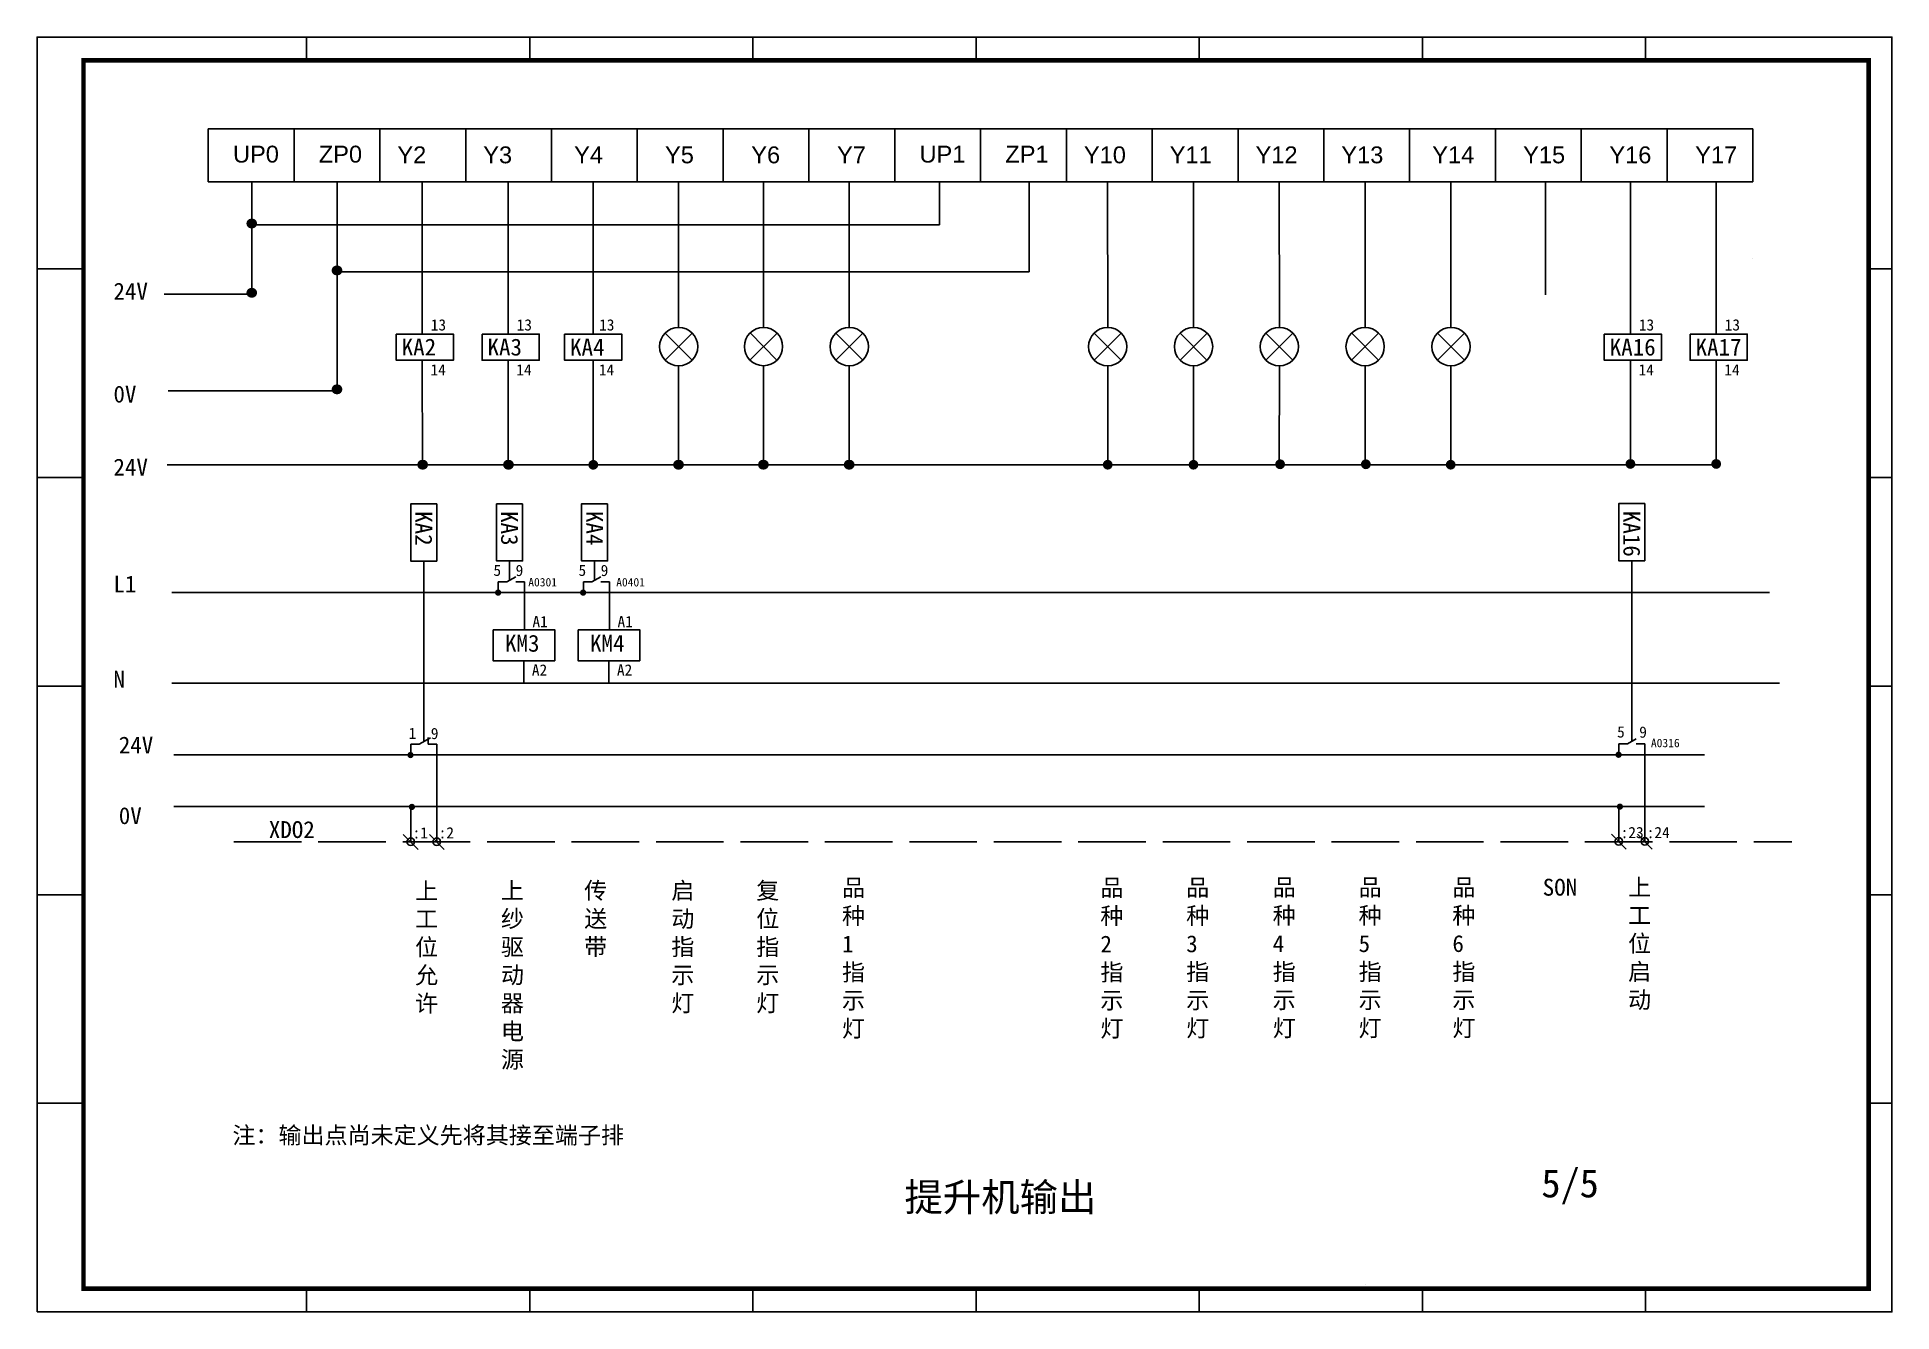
# Model space of a CAD drawing. Header units: millimetres. Extents: x 1552 to 3118, y 1018 to 1249.
# Drawn here: x 2788.5 to 3117.9, y 1018 to 1244.5 of the extents above; entities that cross this region are included whole.
import ezdxf

# ---------------------------------------------------------------- set-up
doc = ezdxf.new("R2010")
doc.units = ezdxf.units.MM
doc.linetypes.add('ACAD_ISO02W100', pattern=[15, 12, -3])
doc.linetypes.add('HIDDEN2', pattern=[4.7625, 3.175, -1.5875])
for name, color, linetype in [('1_TITLE', 7, 'Continuous'), ('GRAPH', 7, 'Continuous'), ('虚线', 7, 'HIDDEN2')]:
    doc.layers.add(name, color=color, linetype=linetype)
doc.layers.add('_0', color=7, linetype='Continuous', lineweight=25)
doc.styles.get("Standard").update_dxf_attribs({"font": 'arial.ttf'})

msp = doc.modelspace()

# ---------------------------------------------------------------- texts
for s, p in [('UP0', (2823.26, 1222.18)), ('ZP0', (2838.5, 1222.18)), ('Y2', (2852.46, 1222.05)), ('Y3', (2867.71, 1222.05)), ('Y4', (2883.86, 1222.05)), ('Y5', (2900, 1222.05)), ('Y6', (2915.32, 1222.05)), ('Y7', (2930.56, 1222.05)), ('UP1', (2945.2, 1222.18)), ('ZP1', (2960.45, 1222.18)), ('Y10', (2974.41, 1222.05)), ('Y11', (2989.65, 1222.05)), ('Y12', (3004.9, 1222.05)), ('Y13', (3020.14, 1222.05)), ('Y14', (3036.29, 1222.05)), ('Y15', (3052.43, 1222.05)), ('Y16', (3067.75, 1222.05)), ('Y17', (3082.99, 1222.05))]:
    msp.add_text(s, height=3).set_placement(p)
at = {"lineweight": -2, "attachment_point": 1}
for s, insert, char_height, width in [('{\\fSimSun|b0|i0|c134|p2;24V}', (2802.02, 1200.82), 3, 25.8827), ('{\\fSimSun|b0|i0|c134|p2;13}', (2858.39, 1194.34), 2, 17.704), ('{\\fSimSun|b0|i0|c134|p2;13}', (2873.64, 1194.34), 2, 17.704), ('{\\fSimSun|b0|i0|c134|p2;13}', (2888.3, 1194.34), 2, 17.704), ('{\\fSimSun|b0|i0|c134|p2;13}', (3072.98, 1194.34), 2, 17.704), ('{\\fSimSun|b0|i0|c134|p2;13}', (3088.23, 1194.34), 2, 17.704), ('{\\fSimSun|b0|i0|c134|p2;KA2}', (2853.22, 1190.9), 3, 17.704), ('{\\fSimSun|b0|i0|c134|p2;KA3}', (2868.47, 1190.9), 3, 17.704), ('{\\fSimSun|b0|i0|c134|p2;KA4}', (2883.13, 1190.89), 3, 17.704), ('{\\fSimSun|b0|i0|c134|p2;KA16}', (3067.81, 1190.89), 3, 17.704), ('{\\fSimSun|b0|i0|c134|p2;KA17}', (3083.06, 1190.89), 3, 17.704), ('{\\fSimSun|b0|i0|c134|p2;14}', (2858.34, 1186.35), 2, 17.704), ('{\\fSimSun|b0|i0|c134|p2;14}', (2873.59, 1186.35), 2, 17.704), ('{\\fSimSun|b0|i0|c134|p2;14}', (2888.25, 1186.35), 2, 17.704), ('{\\fSimSun|b0|i0|c134|p2;14}', (3072.93, 1186.35), 2, 17.704), ('{\\fSimSun|b0|i0|c134|p2;14}', (3088.17, 1186.35), 2, 17.704), ('{\\fSimSun|b0|i0|c134|p2;0V}', (2802.02, 1182.54), 3, 25.8827), ('{\\fSimSun|b0|i0|c134|p2;24V}', (2802.02, 1169.57), 3, 25.8827), ('{\\fSimSun|b0|i0|c134|p2;L1}', (2802.02, 1148.8), 3, 25.8827), ('{\\fSimSun|b0|i0|c134|p2;KM3}', (2871.58, 1138.27), 3, 17.704), ('{\\fSimSun|b0|i0|c134|p2;KM4}', (2886.68, 1138.27), 3, 17.704), ('{\\fSimSun|b0|i0|c134|p2;N}', (2802.02, 1131.9), 3, 25.8827), ('{\\fSimSun|b0|i0|c134|p2;24V}', (2802.97, 1120.19), 3, 39.247), ('{\\fSimSun|b0|i0|c134|p2;0V}', (2802.97, 1107.64), 3, 39.247), ('{\\fSimSun|b0|i0|c134|p2;XDO2}', (2829.62, 1105.16), 3, 17.704), ('{\\fSimSun|b0|i0|c134|p2;上工位允许}', (2855.6, 1094.29), 3, 3.3741), ('{\\fSimSun|b0|i0|c134|p2;上纱驱动器电源}', (2870.85, 1094.33), 3, 3.3741), ('{\\fSimSun|b0|i0|c134|p2;传送带}', (2885.64, 1094.33), 3, 3.3741), ('{\\fSimSun|b0|i0|c134|p2;启动指示\\P灯}', (2901.12, 1094.33), 3, 3.3741), ('{\\fSimSun|b0|i0|c134|p2;复位指示灯}', (2916.2, 1094.34), 3, 3.3741), ('{\\fSimSun|b0|i0|c134|p2;品种1指示灯}', (2931.44, 1094.83), 3, 3.3741), ('{\\fSimSun|b0|i0|c134|p2;品种2指示灯}', (2977.34, 1094.83), 3, 3.3741), ('{\\fSimSun|b0|i0|c134|p2;品种3指示灯}', (2992.58, 1094.88), 3, 3.3741), ('{\\fSimSun|b0|i0|c134|p2;品种4指示灯}', (3007.95, 1094.9), 3, 3.3741), ('{\\fSimSun|b0|i0|c134|p2;品种5指示灯}', (3023.2, 1094.91), 3, 3.3741), ('{\\fSimSun|b0|i0|c134|p2;品种6指示灯}', (3039.86, 1094.92), 3, 3.3741), ('{\\fSimSun|b0|i0|c134|p2;SON}', (3055.91, 1094.92), 3, 3.3741), ('{\\fSimSun|b0|i0|c134|p2;上工位启动}', (3071.07, 1094.92), 3, 3.3741), ('{\\fSimSun|b0|i0|c134|p2;注：输出点尚未定义先将其接至端子排}', (2823.15, 1050.86), 3, 110.336), ('{\\fSimSun|b0|i0|c134|p2;提升机输出}', (2942.53, 1040.86), 5, 56.5892), ('{\\fSimSun|b0|i0|c134|p2;5/5}', (3055.67, 1043.31), 5, 56.5892)]:
    msp.add_mtext(s, dxfattribs=dict(at, insert=insert, char_height=char_height, width=width))
at = {"lineweight": -2, "char_height": 3, "width": 17.704, "attachment_point": 1, "rotation": 270}
for s, insert in [('{\\fSimSun|b0|i0|c134|p2;KA2}', (2858.65, 1160.24)), ('{\\fSimSun|b0|i0|c134|p2;KA3}', (2873.89, 1160.25)), ('{\\fSimSun|b0|i0|c134|p2;KA4}', (2889, 1160.27)), ('{\\fSimSun|b0|i0|c134|p2;KA16}', (3073.24, 1160.29))]:
    msp.add_mtext(s, dxfattribs=dict(at, insert=insert))
at = {"layer": '虚线', "width": 2.5253, "attachment_point": 1}
for s, insert, char_height in [('{\\fSimSun|b0|i0|c134|p2;5}', (2869.52, 1150.74), 2), ('{\\fSimSun|b0|i0|c134|p2;9}', (2873.46, 1150.71), 2), ('{\\fSimSun|b0|i0|c134|p2;5}', (2884.63, 1150.74), 2), ('{\\fSimSun|b0|i0|c134|p2;9}', (2888.57, 1150.71), 2), ('{\\fSimSun|b0|i0|c134|p2;A0301}', (2875.71, 1148.37), 1.5), ('{\\fSimSun|b0|i0|c134|p2;A0401}', (2891.33, 1148.37), 1.5), ('{\\fSimSun|b0|i0|c134|p2;A1}', (2876.45, 1141.62), 2), ('{\\fSimSun|b0|i0|c134|p2;A1}', (2891.56, 1141.62), 2), ('{\\fSimSun|b0|i0|c134|p2;A2}', (2876.35, 1133.02), 2), ('{\\fSimSun|b0|i0|c134|p2;A2}', (2891.46, 1133.02), 2), ('{\\fSimSun|b0|i0|c134|p2;1}', (2854.46, 1121.77), 2), ('{\\fSimSun|b0|i0|c134|p2;9}', (2858.4, 1121.74), 2), ('{\\fSimSun|b0|i0|c134|p2;5}', (3069.12, 1122.02), 2), ('{\\fSimSun|b0|i0|c134|p2;9}', (3073.05, 1121.99), 2), ('{\\fSimSun|b0|i0|c134|p2;A0316}', (3075.13, 1119.8), 1.5), ('{\\fSimSun|b0|i0|c134|p2;:1}', (2855.16, 1104.09), 2), ('{\\fSimSun|b0|i0|c134|p2;:2}', (2859.79, 1104.09), 2), ('{\\fSimSun|b0|i0|c134|p2;:23}', (3069.75, 1104.14), 2), ('{\\fSimSun|b0|i0|c134|p2;:24}', (3074.38, 1104.14), 2)]:
    msp.add_mtext(s, dxfattribs=dict(at, insert=insert, char_height=char_height))

# ---------------------------------------------------------------- hatches: boundary and pattern name
for points in [[(2826.51, 1210.48, 1), (2826.51, 1212.22, 1)], [(2826.67, 1210.48, 1), (2826.67, 1212.22, 1)], [(2841.65, 1202.14, 1), (2841.65, 1203.89, 1)], [(2841.81, 1202.14, 1), (2841.81, 1203.89, 1)], [(2826.51, 1198.17, 1), (2826.51, 1199.91, 1)], [(2826.67, 1198.17, 1), (2826.67, 1199.91, 1)], [(2841.65, 1181.01, 1), (2841.65, 1182.76, 1)], [(2841.81, 1181.01, 1), (2841.81, 1182.76, 1)], [(2856.87, 1167.62, 1), (2856.87, 1169.37, 1)], [(2857.03, 1167.62, 1), (2857.03, 1169.37, 1)], [(2872.11, 1167.62, 1), (2872.11, 1169.37, 1)], [(2872.27, 1167.62, 1), (2872.27, 1169.37, 1)], [(2887.25, 1167.6, 1), (2887.25, 1169.35, 1)], [(2902.32, 1167.62, 1), (2902.32, 1169.37, 1)], [(2902.48, 1167.62, 1), (2902.48, 1169.37, 1)], [(2917.39, 1167.63, 1), (2917.39, 1169.38, 1)], [(2917.55, 1167.63, 1), (2917.55, 1169.38, 1)], [(2932.63, 1167.62, 1), (2932.63, 1169.37, 1)], [(2932.79, 1167.62, 1), (2932.79, 1169.37, 1)], [(2978.64, 1167.62, 1), (2978.64, 1169.36, 1)], [(2993.87, 1167.62, 1), (2993.87, 1169.36, 1)], [(3009.26, 1167.7, 1), (3009.26, 1169.45, 1)], [(3024.49, 1167.7, 1), (3024.49, 1169.45, 1)], [(3039.56, 1167.62, 1), (3039.56, 1169.36, 1)], [(3071.49, 1167.76, 1), (3071.49, 1169.51, 1)], [(3086.72, 1167.76, 1), (3086.72, 1169.51, 1)], [(2870.35, 1145.21, 1), (2870.35, 1146.33, 1)], [(2885.45, 1145.21, 1), (2885.45, 1146.33, 1)], [(2854.79, 1116.35, 1), (2854.79, 1117.46, 1)], [(3069.38, 1116.4, 1), (3069.38, 1117.52, 1)], [(2855.04, 1107.13, 1), (2855.04, 1108.25, 1)], [(3069.62, 1107.19, 1), (3069.62, 1108.3, 1)]]:
    msp.add_hatch(color=256).paths.add_polyline_path(points)

# ---------------------------------------------------------------- linework, layer by layer
at = {"color": 1}
for p, q in [((2788.46, 1244.48), (3117.93, 1244.48)), ((2788.46, 1244.48), (3117.93, 1244.48)), ((2788.46, 1017.96), (2788.46, 1244.48)), ((2788.46, 1017.96), (2788.46, 1244.48)), ((2788.46, 1017.96), (3117.93, 1017.96)), ((2788.46, 1017.96), (3117.93, 1017.96))]:
    msp.add_line(p, q, dxfattribs=at)
for p, q in [((2836.34, 1240.21), (2836.34, 1244.48)), ((2836.34, 1240.21), (2836.34, 1244.48)), ((2875.98, 1240.36), (2875.98, 1244.47)), ((2875.98, 1240.36), (2875.98, 1244.47)), ((2915.61, 1240.36), (2915.61, 1244.47)), ((2915.61, 1240.36), (2915.61, 1244.47)), ((2955.25, 1240.36), (2955.25, 1244.48)), ((2955.25, 1240.36), (2955.25, 1244.48)), ((2955.25, 1240.36), (2955.25, 1244.47)), ((2955.25, 1240.36), (2955.25, 1244.47)), ((2994.89, 1240.36), (2994.89, 1244.47)), ((2994.89, 1240.36), (2994.89, 1244.47)), ((3034.53, 1240.36), (3034.53, 1244.47)), ((3034.53, 1240.36), (3034.53, 1244.47)), ((3074.17, 1240.36), (3074.17, 1244.47)), ((3074.17, 1240.36), (3074.17, 1244.47)), ((3117.93, 1244.48), (3117.93, 1017.96)), ((3117.93, 1244.48), (3117.93, 1017.96)), ((2895.08, 1228.2), (2895.08, 1228.2)), ((3047.51, 1228.2), (3047.51, 1228.2)), ((2818.86, 1218.73), (2940.81, 1218.73)), ((2826.63, 1218.73), (2826.63, 1198.8)), ((2841.77, 1218.73), (2841.77, 1181.64)), ((2940.81, 1218.73), (3093.24, 1218.73)), ((2826.63, 1211.59), (2826.63, 1211.1)), ((2796.7, 1203.29), (2788.46, 1203.29)), ((2796.7, 1203.29), (2788.46, 1203.29)), ((2841.77, 1203.26), (2841.77, 1202.76)), ((3117.93, 1203.29), (3113.81, 1203.29)), ((3117.93, 1203.29), (3113.81, 1203.29)), ((2826.63, 1199.28), (2826.63, 1198.79)), ((2826.63, 1198.79), (2811.02, 1198.8)), ((2841.77, 1181.63), (2811.77, 1181.64)), ((2841.77, 1182.12), (2841.77, 1181.63)), ((3086.73, 1168.47), (2811.54, 1168.48)), ((2796.7, 1166.23), (2788.46, 1166.23)), ((2796.7, 1166.23), (2788.46, 1166.23)), ((3117.93, 1166.23), (3113.81, 1166.23)), ((3117.93, 1166.23), (3113.81, 1166.23)), ((2857.14, 1151.37), (2857.14, 1148.56)), ((2872.38, 1151.39), (2872.38, 1147.97)), ((3071.73, 1151.43), (3071.73, 1148.62)), ((2870.38, 1147.7), (2871.9, 1147.7)), ((2870.38, 1147.7), (2870.38, 1145.79)), ((2871.9, 1147.7), (2873.49, 1148.58)), ((2873.49, 1147.7), (2875.01, 1147.7)), ((2885.49, 1147.7), (2887.01, 1147.7)), ((2885.49, 1147.7), (2885.49, 1145.79)), ((2887.01, 1147.7), (2888.59, 1148.58)), ((2888.59, 1147.7), (2890.12, 1147.7)), ((2796.7, 1129.16), (2788.46, 1129.16)), ((2796.7, 1129.16), (2788.46, 1129.16)), ((3117.93, 1129.16), (3113.81, 1129.16)), ((3117.93, 1129.16), (3113.81, 1129.16)), ((2812.74, 1116.96), (3084.66, 1116.95)), ((2839.9, 1116.96), (2855.14, 1116.96)), ((2854.83, 1118.84), (2856.35, 1118.84)), ((2854.83, 1118.84), (2854.83, 1116.93)), ((2856.35, 1118.84), (2858.36, 1119.95)), ((2857.93, 1118.84), (2859.45, 1118.84)), ((2859.45, 1118.84), (2859.45, 1101.45)), ((3069.41, 1118.89), (3070.94, 1118.89)), ((3069.41, 1118.89), (3069.41, 1116.98)), ((3070.94, 1118.89), (3072.52, 1119.77)), ((3072.52, 1118.89), (3074.04, 1118.89)), ((3074.04, 1118.89), (3074.04, 1101.5)), ((2812.74, 1107.75), (3084.66, 1107.75)), ((2839.9, 1107.74), (2855.14, 1107.74)), ((2856.15, 1100.13), (2853.51, 1102.77)), ((2860.78, 1100.13), (2858.14, 1102.77)), ((3070.74, 1100.18), (3068.1, 1102.83)), ((3075.37, 1100.18), (3072.73, 1102.83)), ((2796.7, 1092.09), (2788.46, 1092.09)), ((2796.7, 1092.09), (2788.46, 1092.09)), ((3117.93, 1092.09), (3113.81, 1092.09)), ((3117.93, 1092.09), (3113.81, 1092.09)), ((3113.81, 1071.53), (3113.81, 1022.08)), ((3113.81, 1055.03), (3113.81, 1069.45)), ((3113.81, 1069.45), (3113.81, 1055.03)), ((2796.7, 1055.03), (2788.46, 1055.03)), ((2796.7, 1055.03), (2788.46, 1055.03)), ((3117.93, 1055.03), (3113.81, 1055.03)), ((3117.93, 1055.03), (3113.81, 1055.03)), ((2796.7, 1052.08), (2796.7, 1022.08)), ((2796.7, 1052.08), (2796.7, 1022.08)), ((3113.81, 1022.08), (3113.81, 1052.08)), ((2796.7, 1022.08), (3113.81, 1022.08)), ((2836.34, 1022.08), (2836.34, 1017.96)), ((2836.34, 1022.08), (2836.34, 1017.96)), ((2843.37, 1022.08), (2903.37, 1022.08)), ((3023.37, 1022.08), (2843.37, 1022.08)), ((2875.98, 1022.08), (2875.98, 1017.96)), ((2875.98, 1022.08), (2875.98, 1017.96)), ((2915.61, 1022.08), (2915.61, 1017.96)), ((2915.61, 1022.08), (2915.61, 1017.96)), ((2955.25, 1022.08), (2955.25, 1017.96)), ((2955.25, 1022.08), (2955.25, 1017.96)), ((2955.25, 1022.08), (2955.25, 1017.96)), ((2955.25, 1022.08), (2955.25, 1017.96)), ((2994.89, 1022.08), (2994.89, 1017.96)), ((2994.89, 1022.08), (2994.89, 1017.96)), ((3024.5, 1022.86), (3024.5, 1022.86)), ((3024.5, 1022.86), (3024.5, 1022.86)), ((3034.53, 1022.08), (3034.53, 1017.96)), ((3034.53, 1022.08), (3034.53, 1017.96)), ((3074.17, 1022.08), (3074.17, 1017.96)), ((3074.17, 1022.08), (3074.17, 1017.96))]:
    msp.add_line(p, q)
at = {"color": 0}
for p, q in [((2948.75, 1211.1), (2948.75, 1218.73)), ((2964.67, 1202.76), (2964.67, 1218.73)), ((2826.63, 1211.1), (2948.75, 1211.1)), ((2841.77, 1202.76), (2964.67, 1202.76)), ((2904.82, 1191.88), (2900.02, 1187.07)), ((2900.03, 1191.89), (2904.81, 1187.07)), ((2919.89, 1191.89), (2915.09, 1187.09)), ((2915.1, 1191.9), (2919.88, 1187.08)), ((2935.13, 1191.88), (2930.33, 1187.07)), ((2930.34, 1191.89), (2935.12, 1187.07)), ((2981.03, 1191.88), (2976.23, 1187.07)), ((2976.24, 1191.89), (2981.02, 1187.07)), ((2991.48, 1191.89), (2996.27, 1187.07)), ((2996.28, 1191.88), (2991.48, 1187.07)), ((3011.52, 1191.88), (3006.72, 1187.07)), ((3006.73, 1191.89), (3011.51, 1187.07)), ((3026.76, 1191.88), (3021.96, 1187.07)), ((3021.97, 1191.89), (3026.75, 1187.07)), ((3037.21, 1191.89), (3042, 1187.07)), ((3042, 1191.88), (3037.21, 1187.07)), ((2854.83, 1101.45), (2854.83, 1107.71)), ((3069.42, 1101.5), (3069.42, 1107.77))]:
    msp.add_line(p, q, dxfattribs=at)
at = {"color": 5, "linetype": 'ACAD_ISO02W100'}
msp.add_line((2823.4, 1101.48), (3100.14, 1101.48), dxfattribs=at)
at = {"color": 1}
msp.add_lwpolyline([(2788.46, 1017.96), (3117.93, 1017.96), (3117.93, 1244.48), (2788.46, 1244.48)], close=True, dxfattribs=at)
at = {"const_width": 0.824}
msp.add_lwpolyline([(2796.7, 1240.36), (3113.81, 1240.36), (3113.81, 1022.08), (2796.7, 1022.08), (2796.7, 1240.36)], dxfattribs=at)
msp.add_lwpolyline([(2796.7, 1240.36), (3113.81, 1240.36), (3113.81, 1022.08), (2796.7, 1022.08), (2796.7, 1240.36)], dxfattribs=at)
for points in [[(2852.25, 1191.7), (2862.41, 1191.7), (2862.41, 1187.07), (2852.25, 1187.07)], [(2867.5, 1191.7), (2877.65, 1191.7), (2877.65, 1187.07), (2867.5, 1187.07)], [(2882.16, 1191.7), (2892.31, 1191.7), (2892.31, 1187.07), (2882.16, 1187.07)], [(3066.84, 1191.7), (3077, 1191.7), (3077, 1187.07), (3066.84, 1187.07)], [(3082.09, 1191.7), (3092.24, 1191.7), (3092.24, 1187.07), (3082.09, 1187.07)], [(2859.45, 1161.52), (2859.45, 1151.37), (2854.83, 1151.37), (2854.83, 1161.52)], [(2874.7, 1161.54), (2874.7, 1151.39), (2870.07, 1151.39), (2870.07, 1161.54)], [(2889.81, 1161.55), (2889.81, 1151.4), (2885.18, 1151.4), (2885.18, 1161.55)], [(3074.04, 1161.58), (3074.04, 1151.43), (3069.41, 1151.43), (3069.41, 1161.58)]]:
    msp.add_lwpolyline(points, close=True)
at = {"color": 0}
for centre in [(2902.42, 1189.48), (2917.49, 1189.49), (2932.73, 1189.48), (2978.63, 1189.48), (2993.88, 1189.48), (3009.12, 1189.48), (3024.36, 1189.48), (3039.61, 1189.48)]:
    msp.add_circle(centre, 3.4, dxfattribs=at)
for centre in [(2854.83, 1101.5), (2859.45, 1101.5), (3069.41, 1101.56), (3074.04, 1101.56)]:
    msp.add_circle(centre, 0.662)
at = {"layer": '1_TITLE', "linetype": 'ByBlock', "ltscale": 0.1}
for p, q in [((2818.86, 1218.73), (2818.86, 1228.2)), ((2818.86, 1228.2), (2834.11, 1228.2)), ((2834.11, 1218.73), (2834.11, 1228.2)), ((2834.11, 1228.2), (2849.35, 1228.2)), ((2849.35, 1228.2), (2849.35, 1218.73)), ((2849.35, 1218.73), (2849.35, 1228.2)), ((2849.35, 1228.2), (2849.35, 1218.73)), ((2849.35, 1218.73), (2849.35, 1228.2)), ((2849.35, 1228.2), (2864.59, 1228.2)), ((2864.59, 1228.2), (2864.59, 1218.73)), ((2864.59, 1218.73), (2864.59, 1228.2)), ((2864.59, 1228.2), (2879.84, 1228.2)), ((2879.84, 1228.2), (2879.84, 1218.73)), ((2879.84, 1218.73), (2879.84, 1228.2)), ((2879.84, 1228.2), (2895.08, 1228.2)), ((2895.08, 1228.2), (2895.08, 1218.73)), ((2895.08, 1218.73), (2895.08, 1228.2)), ((2895.08, 1228.2), (2910.32, 1228.2)), ((2910.32, 1228.2), (2910.32, 1218.73)), ((2910.32, 1218.73), (2910.32, 1228.2)), ((2910.32, 1228.2), (2925.57, 1228.2)), ((2925.57, 1228.2), (2925.57, 1218.73)), ((2925.57, 1218.73), (2925.57, 1228.2)), ((2925.57, 1228.2), (2940.81, 1228.2)), ((2940.81, 1218.73), (2940.81, 1228.2)), ((2940.81, 1228.2), (2940.81, 1218.73)), ((2940.81, 1218.73), (2940.81, 1228.2)), ((2940.81, 1228.2), (2940.81, 1228.2)), ((2940.81, 1218.73), (2940.81, 1228.2)), ((2940.81, 1228.2), (2956.05, 1228.2)), ((2956.05, 1218.73), (2956.05, 1228.2)), ((2956.05, 1228.2), (2971.3, 1228.2)), ((2971.3, 1228.2), (2986.54, 1228.2)), ((2971.3, 1228.2), (2971.3, 1218.73)), ((2971.3, 1218.73), (2971.3, 1228.2)), ((2986.54, 1228.2), (3001.78, 1228.2)), ((2986.54, 1228.2), (2986.54, 1218.73)), ((2986.54, 1218.73), (2986.54, 1228.2)), ((3001.78, 1228.2), (3001.78, 1218.73)), ((3001.78, 1218.73), (3001.78, 1228.2)), ((3001.78, 1228.2), (3001.78, 1218.73)), ((3001.78, 1218.73), (3001.78, 1228.2)), ((3001.78, 1228.2), (3017.03, 1228.2)), ((3017.03, 1228.2), (3017.03, 1218.73)), ((3017.03, 1218.73), (3017.03, 1228.2)), ((3017.03, 1228.2), (3032.27, 1228.2)), ((3032.27, 1228.2), (3032.27, 1218.73)), ((3032.27, 1218.73), (3032.27, 1228.2)), ((3032.27, 1228.2), (3047.51, 1228.2)), ((3047.51, 1228.2), (3047.51, 1218.73)), ((3047.51, 1218.73), (3047.51, 1228.2)), ((3047.51, 1228.2), (3062.76, 1228.2)), ((3062.76, 1228.2), (3062.76, 1218.73)), ((3062.76, 1218.73), (3062.76, 1228.2)), ((3062.76, 1228.2), (3078, 1228.2)), ((3078, 1228.2), (3078, 1218.73)), ((3078, 1218.73), (3078, 1228.2)), ((3078, 1228.2), (3093.24, 1228.2)), ((3093.24, 1218.73), (3093.24, 1228.2)), ((3093.24, 1228.2), (3093.24, 1218.73)), ((3093.24, 1218.73), (3093.24, 1228.2)), ((3093.24, 1205.1), (3093.24, 1205.1))]:
    msp.add_line(p, q, dxfattribs=at)
at = {"layer": '_0', "color": 0}
for p, q in [((2887.49, 1151.4), (2887.49, 1147.97)), ((2857.14, 1148.56), (2857.14, 1119.28)), ((2875.01, 1147.7), (2875.01, 1145.81)), ((2890.12, 1147.7), (2890.12, 1145.81)), ((3071.73, 1148.62), (3071.73, 1119.33)), ((2812.42, 1145.81), (3096.18, 1145.81)), ((2875.01, 1145.81), (2875.01, 1139.17)), ((2890.12, 1145.81), (2890.12, 1139.17)), ((2874.93, 1133.66), (2874.93, 1129.66)), ((2890.04, 1133.66), (2890.04, 1129.66)), ((2812.42, 1129.66), (3097.99, 1129.66)), ((2857.93, 1118.84), (2857.93, 1120.05))]:
    msp.add_line(p, q, dxfattribs=at)
for points in [[(2869.45, 1139.17), (2880.41, 1139.17), (2880.41, 1133.66), (2869.45, 1133.66)], [(2884.56, 1139.17), (2895.52, 1139.17), (2895.52, 1133.66), (2884.56, 1133.66)]]:
    msp.add_lwpolyline(points, close=True, dxfattribs=at)
at = {"layer": 'GRAPH'}
for p, q in [((2856.88, 1218.73), (2856.88, 1198.68)), ((2856.88, 1218.73), (2856.88, 1191.7)), ((2872.13, 1218.73), (2872.13, 1198.68)), ((2872.13, 1218.73), (2872.13, 1191.7)), ((2887.24, 1218.73), (2887.24, 1198.67)), ((2887.24, 1218.73), (2887.24, 1191.7)), ((2902.39, 1218.73), (2902.39, 1198.67)), ((2902.39, 1218.73), (2902.41, 1192.87)), ((2917.49, 1218.73), (2917.49, 1198.67)), ((2917.49, 1218.73), (2917.49, 1192.88)), ((2932.73, 1218.73), (2932.73, 1198.67)), ((2932.73, 1218.73), (2932.73, 1192.87)), ((2978.61, 1218.73), (2978.63, 1192.87)), ((2993.85, 1218.73), (2993.87, 1192.87)), ((3009.1, 1218.73), (3009.12, 1192.87)), ((3024.34, 1218.73), (3024.36, 1192.87)), ((3039.58, 1218.73), (3039.6, 1192.87)), ((3056.39, 1218.73), (3056.39, 1198.67)), ((3071.47, 1218.73), (3071.47, 1198.67)), ((3071.47, 1218.73), (3071.47, 1191.7)), ((3086.72, 1218.73), (3086.72, 1198.67)), ((3086.72, 1218.73), (3086.72, 1191.7)), ((2856.88, 1187.07), (2856.9, 1168.47)), ((2872.13, 1187.07), (2872.14, 1168.47)), ((2887.25, 1187.07), (2887.25, 1168.47)), ((3071.47, 1187.07), (3071.49, 1168.47)), ((3086.72, 1187.07), (3086.73, 1168.47)), ((2902.42, 1186.08), (2902.41, 1168.47)), ((2917.49, 1186.09), (2917.48, 1168.48)), ((2932.73, 1186.08), (2932.73, 1168.47)), ((2978.63, 1186.08), (2978.63, 1168.47)), ((2993.88, 1186.08), (2993.87, 1168.47)), ((3009.12, 1186.08), (3009.11, 1168.47)), ((3024.36, 1186.08), (3024.36, 1168.47)), ((3039.6, 1186.08), (3039.6, 1168.47))]:
    msp.add_line(p, q, dxfattribs=at)

msp.set_redraw_order([(e.dxf.handle, doc.entitydb.next_handle()) for e in msp.query("TEXT MTEXT ATTDEF DIMENSION ARC_DIMENSION")])  # texts and dimensions are drawn at this point

doc.saveas('drawing.dxf')
